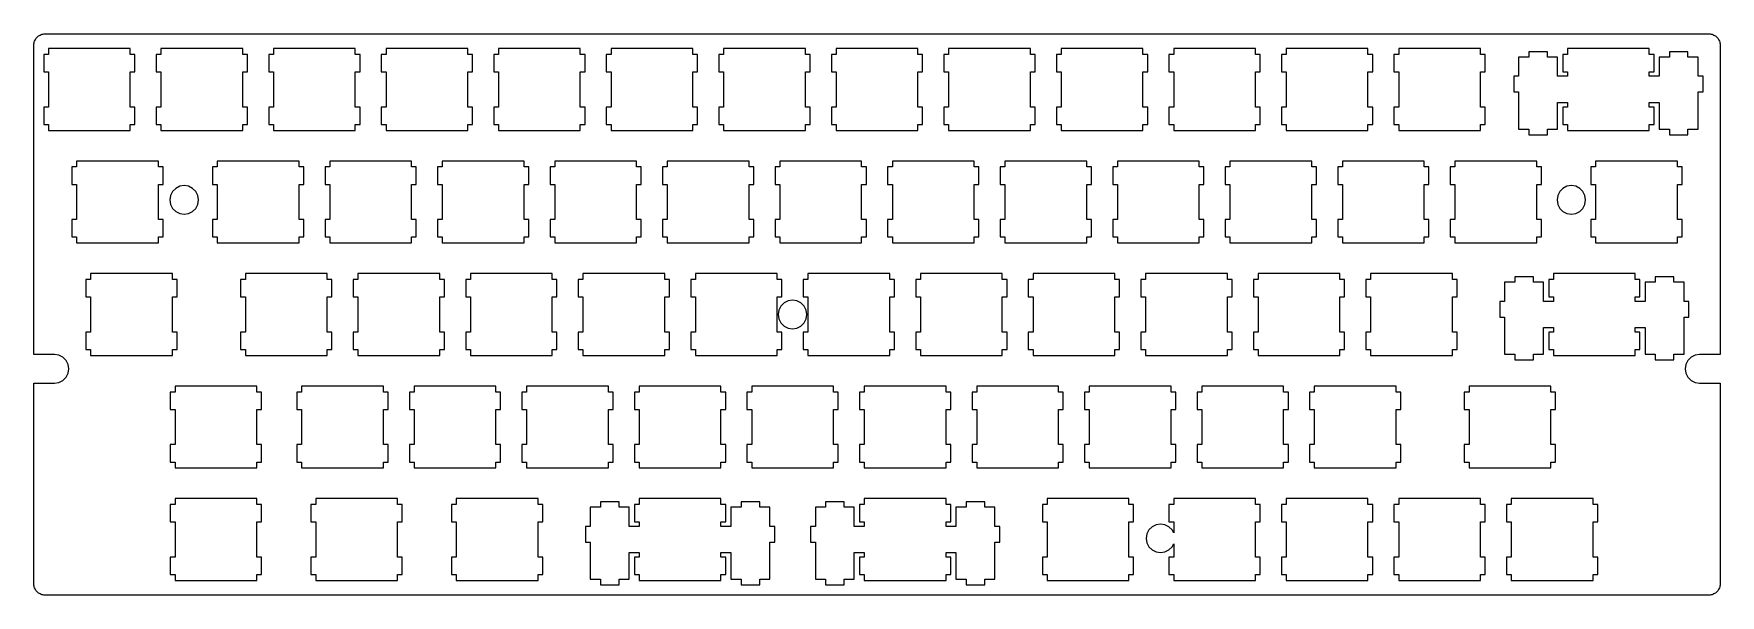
# Model space of a CAD drawing. Extents: x 0 to 286, y 0 to 95.
import ezdxf

# ---------------------------------------------------------------- set-up
doc = ezdxf.new("R2010")
doc.units = 0
doc.layers.get('0').update_dxf_attribs({"linetype": 'CONTINUOUS'})

msp = doc.modelspace()

# ---------------------------------------------------------------- linework, layer by layer
at = {"color": 0}
for p, q in [((0.37621, 94.2068), (0.4644, 94.3377)), ((0.4644, 94.3377), (0.56224, 94.4605)), ((0.56224, 94.4605), (0.66835, 94.5776)), ((0.66835, 94.5776), (0.78411, 94.6838)), ((0.78411, 94.6838), (0.90675, 94.7801)), ((0.90675, 94.7801), (1.03766, 94.8683)), ((1.03766, 94.8683), (1.17409, 94.9456)), ((1.17409, 94.9456), (1.31741, 95.0101)), ((1.31741, 95.0101), (1.46348, 95.0641)), ((1.46348, 95.0641), (1.61644, 95.1068)), ((1.61644, 95.1068), (1.7694, 95.1385)), ((1.7694, 95.1385), (1.92512, 95.1548)), ((1.92512, 95.1548), (2.08221, 95.1632)), ((2.08221, 95.1632), (283.607, 95.1618)), ((283.607, 95.1618), (283.764, 95.1548)), ((283.764, 95.1548), (283.921, 95.1385)), ((283.921, 95.1385), (284.074, 95.1068)), ((284.074, 95.1068), (284.226, 95.0641)), ((284.226, 95.0641), (284.373, 95.0101)), ((284.373, 95.0101), (284.515, 94.9456)), ((284.515, 94.9456), (284.652, 94.8683)), ((284.652, 94.8683), (284.784, 94.7801)), ((284.784, 94.7801), (284.907, 94.6838)), ((284.907, 94.6838), (285.023, 94.5776)), ((285.023, 94.5776), (285.127, 94.4605)), ((285.127, 94.4605), (285.226, 94.3377)), ((285.226, 94.3377), (285.313, 94.2068)), ((0.0813, 40.8506), (0.08268, 93.1623)), ((0.08268, 93.1623), (0.08819, 93.3193)), ((0.08819, 93.3193), (0.10611, 93.4738)), ((0.10611, 93.4738), (0.1378, 93.6279)), ((0.1378, 93.6279), (0.17914, 93.7796)), ((0.17914, 93.7796), (0.23427, 93.9285)), ((0.23427, 93.9285), (0.30041, 94.0703)), ((0.30041, 94.0703), (0.37621, 94.2068)), ((2.57004, 91.6492), (1.7694, 91.6492)), ((1.7694, 91.6492), (1.7694, 88.7003)), ((2.57004, 92.6497), (2.57004, 91.6492)), ((16.4193, 92.6497), (2.57004, 92.6497)), ((16.4193, 91.6492), (16.4193, 92.6497)), ((17.22, 91.6492), (16.4193, 91.6492)), ((17.22, 88.7003), (17.22, 91.6492)), ((21.6201, 91.6492), (20.8194, 91.6492)), ((20.8194, 91.6492), (20.8194, 88.7003)), ((21.6201, 92.6497), (21.6201, 91.6492)), ((35.4693, 92.6497), (21.6201, 92.6497)), ((35.4693, 91.6492), (35.4693, 92.6497)), ((36.2687, 91.6492), (35.4693, 91.6492)), ((36.2687, 88.7003), (36.2687, 91.6492)), ((40.67, 91.6492), (39.8695, 91.6492)), ((39.8695, 91.6492), (39.8695, 88.7003)), ((40.67, 92.6497), (40.67, 91.6492)), ((54.5193, 92.6497), (40.67, 92.6497)), ((54.5193, 91.6492), (54.5193, 92.6497)), ((55.3201, 91.6492), (54.5193, 91.6492)), ((55.3201, 88.7003), (55.3201, 91.6492)), ((59.72, 91.6492), (58.9195, 91.6492)), ((58.9195, 91.6492), (58.9195, 88.7003)), ((59.72, 92.6497), (59.72, 91.6492)), ((73.5693, 92.6497), (59.72, 92.6497)), ((73.5693, 91.6492), (73.5693, 92.6497)), ((74.3701, 91.6492), (73.5693, 91.6492)), ((74.3701, 88.7003), (74.3701, 91.6492)), ((78.7686, 91.6492), (77.9695, 91.6492)), ((77.9695, 91.6492), (77.9695, 88.7003)), ((78.7686, 92.6497), (78.7686, 91.6492)), ((92.6193, 92.6497), (78.7686, 92.6497)), ((92.6193, 91.6492), (92.6193, 92.6497)), ((93.4201, 91.6492), (92.6193, 91.6492)), ((93.4201, 88.7003), (93.4201, 91.6492)), ((97.8186, 91.6492), (97.0195, 91.6492)), ((97.0195, 91.6492), (97.0195, 88.7003)), ((97.8186, 92.6497), (97.8186, 91.6492)), ((111.669, 92.6497), (97.8186, 92.6497)), ((111.669, 91.6492), (111.669, 92.6497)), ((112.47, 91.6492), (111.669, 91.6492)), ((112.47, 88.7003), (112.47, 91.6492)), ((116.87, 91.6492), (116.07, 91.6492)), ((116.07, 91.6492), (116.07, 88.7003)), ((116.87, 92.6497), (116.87, 91.6492)), ((130.719, 92.6497), (116.87, 92.6497)), ((130.719, 91.6492), (130.719, 92.6497)), ((131.519, 91.6492), (130.719, 91.6492)), ((131.519, 88.7003), (131.519, 91.6492)), ((135.919, 91.6492), (135.12, 91.6492)), ((135.12, 91.6492), (135.12, 88.7003)), ((135.919, 92.6497), (135.919, 91.6492)), ((149.769, 92.6497), (135.919, 92.6497)), ((149.769, 91.6492), (149.769, 92.6497)), ((150.57, 91.6492), (149.769, 91.6492)), ((150.57, 88.7003), (150.57, 91.6492)), ((154.969, 91.6492), (154.17, 91.6492)), ((154.17, 91.6492), (154.17, 88.7003)), ((154.969, 92.6497), (154.969, 91.6492)), ((168.819, 92.6497), (154.969, 92.6497)), ((168.819, 91.6492), (168.819, 92.6497)), ((169.62, 91.6492), (168.819, 91.6492)), ((169.62, 88.7003), (169.62, 91.6492)), ((174.019, 91.6492), (173.22, 91.6492)), ((173.22, 91.6492), (173.22, 88.7003)), ((174.019, 92.6497), (174.019, 91.6492)), ((187.869, 92.6497), (174.019, 92.6497)), ((187.869, 91.6492), (187.869, 92.6497)), ((188.669, 91.6492), (187.869, 91.6492)), ((188.669, 88.7003), (188.669, 91.6492)), ((193.07, 91.6492), (192.27, 91.6492)), ((192.27, 91.6492), (192.27, 88.7003)), ((193.07, 92.6497), (193.07, 91.6492)), ((206.919, 92.6497), (193.07, 92.6497)), ((206.919, 91.6492), (206.919, 92.6497)), ((207.719, 91.6492), (206.919, 91.6492)), ((207.719, 88.7003), (207.719, 91.6492)), ((212.12, 91.6492), (211.32, 91.6492)), ((211.32, 91.6492), (211.32, 88.7003)), ((212.12, 92.6497), (212.12, 91.6492)), ((225.969, 92.6497), (212.12, 92.6497)), ((225.969, 91.6492), (225.969, 92.6497)), ((226.769, 91.6492), (225.969, 91.6492)), ((226.769, 88.7003), (226.769, 91.6492)), ((231.169, 91.6492), (230.37, 91.6492)), ((230.37, 91.6492), (230.37, 88.7003)), ((231.169, 92.6497), (231.169, 91.6492)), ((245.019, 92.6497), (231.169, 92.6497)), ((245.019, 91.6492), (245.019, 92.6497)), ((245.82, 91.6492), (245.019, 91.6492)), ((245.82, 88.7003), (245.82, 91.6492)), ((256.344, 92.1011), (253.195, 92.1011)), ((253.195, 92.1011), (253.195, 91.1807)), ((256.344, 91.1807), (256.344, 92.1011)), ((259.744, 91.6492), (258.945, 91.6492)), ((258.945, 91.6492), (258.945, 88.7003)), ((259.744, 92.6497), (259.744, 91.6492)), ((273.594, 92.6497), (259.744, 92.6497)), ((273.594, 91.6492), (273.594, 92.6497)), ((274.394, 91.6492), (273.594, 91.6492)), ((274.394, 88.7003), (274.394, 91.6492)), ((280.144, 92.1011), (276.994, 92.1011)), ((276.994, 92.1011), (276.994, 91.1807)), ((280.144, 91.1807), (280.144, 92.1011)), ((285.313, 94.2068), (285.39, 94.0703)), ((285.39, 94.0703), (285.455, 93.9285)), ((285.455, 93.9285), (285.51, 93.7796)), ((285.51, 93.7796), (285.553, 93.6279)), ((285.553, 93.6279), (285.583, 93.4738)), ((285.583, 93.4738), (285.601, 93.3193)), ((285.601, 93.3193), (285.608, 93.1623)), ((285.608, 93.1623), (285.608, 40.8492)), ((1.7694, 88.7003), (2.57004, 88.7003)), ((2.57004, 88.7003), (2.57004, 82.7497)), ((16.4193, 82.7497), (16.4193, 88.7003)), ((16.4193, 88.7003), (17.22, 88.7003)), ((20.8194, 88.7003), (21.6201, 88.7003)), ((21.6201, 88.7003), (21.6201, 82.7497)), ((35.4693, 82.7497), (35.4693, 88.7003)), ((35.4693, 88.7003), (36.2687, 88.7003)), ((39.8695, 88.7003), (40.67, 88.7003)), ((40.67, 88.7003), (40.67, 82.7497)), ((54.5193, 82.7497), (54.5193, 88.7003)), ((54.5193, 88.7003), (55.3201, 88.7003)), ((58.9195, 88.7003), (59.72, 88.7003)), ((59.72, 88.7003), (59.72, 82.7497)), ((73.5693, 82.7497), (73.5693, 88.7003)), ((73.5693, 88.7003), (74.3701, 88.7003)), ((77.9695, 88.7003), (78.7686, 88.7003)), ((78.7686, 88.7003), (78.7686, 82.7497)), ((92.6193, 82.7497), (92.6193, 88.7003)), ((92.6193, 88.7003), (93.4201, 88.7003)), ((97.0195, 88.7003), (97.8186, 88.7003)), ((97.8186, 88.7003), (97.8186, 82.7497)), ((111.669, 82.7497), (111.669, 88.7003)), ((111.669, 88.7003), (112.47, 88.7003)), ((116.07, 88.7003), (116.87, 88.7003)), ((116.87, 88.7003), (116.87, 82.7497)), ((130.719, 82.7497), (130.719, 88.7003)), ((130.719, 88.7003), (131.519, 88.7003)), ((135.12, 88.7003), (135.919, 88.7003)), ((135.919, 88.7003), (135.919, 82.7497)), ((149.769, 82.7497), (149.769, 88.7003)), ((149.769, 88.7003), (150.57, 88.7003)), ((154.17, 88.7003), (154.969, 88.7003)), ((154.969, 88.7003), (154.969, 82.7497)), ((168.819, 82.7497), (168.819, 88.7003)), ((168.819, 88.7003), (169.62, 88.7003)), ((173.22, 88.7003), (174.019, 88.7003)), ((174.019, 88.7003), (174.019, 82.7497)), ((187.869, 82.7497), (187.869, 88.7003)), ((187.869, 88.7003), (188.669, 88.7003)), ((192.27, 88.7003), (193.07, 88.7003)), ((193.07, 88.7003), (193.07, 82.7497)), ((206.919, 82.7497), (206.919, 88.7003)), ((206.919, 88.7003), (207.719, 88.7003)), ((211.32, 88.7003), (212.12, 88.7003)), ((212.12, 88.7003), (212.12, 82.7497)), ((225.969, 82.7497), (225.969, 88.7003)), ((225.969, 88.7003), (226.769, 88.7003)), ((230.37, 88.7003), (231.169, 88.7003)), ((231.169, 88.7003), (231.169, 82.7497)), ((245.019, 82.7497), (245.019, 88.7003)), ((245.019, 88.7003), (245.82, 88.7003)), ((253.195, 91.1807), (251.468, 91.1807)), ((251.468, 91.1807), (251.468, 87.9507)), ((258.069, 91.1807), (256.344, 91.1807)), ((258.069, 87.9507), (258.069, 91.1807)), ((258.945, 88.7003), (259.744, 88.7003)), ((259.744, 88.7003), (259.744, 87.9507)), ((273.594, 87.9507), (273.594, 88.7003)), ((273.594, 88.7003), (274.394, 88.7003)), ((276.994, 91.1807), (275.269, 91.1807)), ((275.269, 91.1807), (275.269, 87.9507)), ((281.868, 91.1807), (280.144, 91.1807)), ((281.868, 87.9507), (281.868, 91.1807)), ((251.468, 87.9507), (250.643, 87.9507)), ((250.643, 87.9507), (250.643, 85.3006)), ((259.744, 87.9507), (258.069, 87.9507)), ((275.269, 87.9507), (273.594, 87.9507)), ((282.695, 87.9507), (281.868, 87.9507)), ((282.695, 85.3006), (282.695, 87.9507)), ((250.643, 85.3006), (251.468, 85.3006)), ((251.468, 85.3006), (251.468, 79.0293)), ((258.069, 79.0293), (258.069, 83.4993)), ((258.069, 83.4993), (259.744, 83.4993)), ((259.744, 83.4993), (259.744, 82.7497)), ((273.594, 82.7497), (273.594, 83.4993)), ((273.594, 83.4993), (275.269, 83.4993)), ((275.269, 83.4993), (275.269, 79.0293)), ((281.868, 79.0293), (281.868, 85.3006)), ((281.868, 85.3006), (282.695, 85.3006)), ((2.57004, 82.7497), (1.7694, 82.7497)), ((1.7694, 82.7497), (1.7694, 79.7994)), ((17.22, 82.7497), (16.4193, 82.7497)), ((17.22, 79.7994), (17.22, 82.7497)), ((21.6201, 82.7497), (20.8194, 82.7497)), ((20.8194, 82.7497), (20.8194, 79.7994)), ((36.2687, 82.7497), (35.4693, 82.7497)), ((36.2687, 79.7994), (36.2687, 82.7497)), ((40.67, 82.7497), (39.8695, 82.7497)), ((39.8695, 82.7497), (39.8695, 79.7994)), ((55.3201, 82.7497), (54.5193, 82.7497)), ((55.3201, 79.7994), (55.3201, 82.7497)), ((59.72, 82.7497), (58.9195, 82.7497)), ((58.9195, 82.7497), (58.9195, 79.7994)), ((74.3701, 82.7497), (73.5693, 82.7497)), ((74.3701, 79.7994), (74.3701, 82.7497)), ((78.7686, 82.7497), (77.9695, 82.7497)), ((77.9695, 82.7497), (77.9695, 79.7994)), ((93.4201, 82.7497), (92.6193, 82.7497)), ((93.4201, 79.7994), (93.4201, 82.7497)), ((97.8186, 82.7497), (97.0195, 82.7497)), ((97.0195, 82.7497), (97.0195, 79.7994)), ((112.47, 82.7497), (111.669, 82.7497)), ((112.47, 79.7994), (112.47, 82.7497)), ((116.87, 82.7497), (116.07, 82.7497)), ((116.07, 82.7497), (116.07, 79.7994)), ((131.519, 82.7497), (130.719, 82.7497)), ((131.519, 79.7994), (131.519, 82.7497)), ((135.919, 82.7497), (135.12, 82.7497)), ((135.12, 82.7497), (135.12, 79.7994)), ((150.57, 82.7497), (149.769, 82.7497)), ((150.57, 79.7994), (150.57, 82.7497)), ((154.969, 82.7497), (154.17, 82.7497)), ((154.17, 82.7497), (154.17, 79.7994)), ((169.62, 82.7497), (168.819, 82.7497)), ((169.62, 79.7994), (169.62, 82.7497)), ((174.019, 82.7497), (173.22, 82.7497)), ((173.22, 82.7497), (173.22, 79.7994)), ((188.669, 82.7497), (187.869, 82.7497)), ((188.669, 79.7994), (188.669, 82.7497)), ((193.07, 82.7497), (192.27, 82.7497)), ((192.27, 82.7497), (192.27, 79.7994)), ((207.719, 82.7497), (206.919, 82.7497)), ((207.719, 79.7994), (207.719, 82.7497)), ((212.12, 82.7497), (211.32, 82.7497)), ((211.32, 82.7497), (211.32, 79.7994)), ((226.769, 82.7497), (225.969, 82.7497)), ((226.769, 79.7994), (226.769, 82.7497)), ((231.169, 82.7497), (230.37, 82.7497)), ((230.37, 82.7497), (230.37, 79.7994)), ((245.82, 82.7497), (245.019, 82.7497)), ((245.82, 79.7994), (245.82, 82.7497)), ((259.744, 82.7497), (258.945, 82.7497)), ((258.945, 82.7497), (258.945, 79.7994)), ((274.394, 82.7497), (273.594, 82.7497)), ((274.394, 79.7994), (274.394, 82.7497)), ((1.7694, 79.7994), (2.57004, 79.7994)), ((2.57004, 79.7994), (2.57004, 78.8003)), ((2.57004, 78.8003), (16.4193, 78.8003)), ((16.4193, 78.8003), (16.4193, 79.7994)), ((16.4193, 79.7994), (17.22, 79.7994)), ((20.8194, 79.7994), (21.6201, 79.7994)), ((21.6201, 79.7994), (21.6201, 78.8003)), ((21.6201, 78.8003), (35.4693, 78.8003)), ((35.4693, 78.8003), (35.4693, 79.7994)), ((35.4693, 79.7994), (36.2687, 79.7994)), ((39.8695, 79.7994), (40.67, 79.7994)), ((40.67, 79.7994), (40.67, 78.8003)), ((40.67, 78.8003), (54.5193, 78.8003)), ((54.5193, 78.8003), (54.5193, 79.7994)), ((54.5193, 79.7994), (55.3201, 79.7994)), ((58.9195, 79.7994), (59.72, 79.7994)), ((59.72, 79.7994), (59.72, 78.8003)), ((59.72, 78.8003), (73.5693, 78.8003)), ((73.5693, 78.8003), (73.5693, 79.7994)), ((73.5693, 79.7994), (74.3701, 79.7994)), ((77.9695, 79.7994), (78.7686, 79.7994)), ((78.7686, 79.7994), (78.7686, 78.8003)), ((78.7686, 78.8003), (92.6193, 78.8003)), ((92.6193, 78.8003), (92.6193, 79.7994)), ((92.6193, 79.7994), (93.4201, 79.7994)), ((97.0195, 79.7994), (97.8186, 79.7994)), ((97.8186, 79.7994), (97.8186, 78.8003)), ((97.8186, 78.8003), (111.669, 78.8003)), ((111.669, 78.8003), (111.669, 79.7994)), ((111.669, 79.7994), (112.47, 79.7994)), ((116.07, 79.7994), (116.87, 79.7994)), ((116.87, 79.7994), (116.87, 78.8003)), ((116.87, 78.8003), (130.719, 78.8003)), ((130.719, 78.8003), (130.719, 79.7994)), ((130.719, 79.7994), (131.519, 79.7994)), ((135.12, 79.7994), (135.919, 79.7994)), ((135.919, 79.7994), (135.919, 78.8003)), ((135.919, 78.8003), (149.769, 78.8003)), ((149.769, 78.8003), (149.769, 79.7994)), ((149.769, 79.7994), (150.57, 79.7994)), ((154.17, 79.7994), (154.969, 79.7994)), ((154.969, 79.7994), (154.969, 78.8003)), ((154.969, 78.8003), (168.819, 78.8003)), ((168.819, 78.8003), (168.819, 79.7994)), ((168.819, 79.7994), (169.62, 79.7994)), ((173.22, 79.7994), (174.019, 79.7994)), ((174.019, 79.7994), (174.019, 78.8003)), ((174.019, 78.8003), (187.869, 78.8003)), ((187.869, 78.8003), (187.869, 79.7994)), ((187.869, 79.7994), (188.669, 79.7994)), ((192.27, 79.7994), (193.07, 79.7994)), ((193.07, 79.7994), (193.07, 78.8003)), ((193.07, 78.8003), (206.919, 78.8003)), ((206.919, 78.8003), (206.919, 79.7994)), ((206.919, 79.7994), (207.719, 79.7994)), ((211.32, 79.7994), (212.12, 79.7994)), ((212.12, 79.7994), (212.12, 78.8003)), ((212.12, 78.8003), (225.969, 78.8003)), ((225.969, 78.8003), (225.969, 79.7994)), ((225.969, 79.7994), (226.769, 79.7994)), ((230.37, 79.7994), (231.169, 79.7994)), ((231.169, 79.7994), (231.169, 78.8003)), ((231.169, 78.8003), (245.019, 78.8003)), ((245.019, 78.8003), (245.019, 79.7994)), ((245.019, 79.7994), (245.82, 79.7994)), ((251.468, 79.0293), (253.195, 79.0293)), ((253.195, 79.0293), (253.195, 78.0493)), ((253.195, 78.0493), (256.344, 78.0493)), ((256.344, 78.0493), (256.344, 79.0293)), ((256.344, 79.0293), (258.069, 79.0293)), ((258.945, 79.7994), (259.744, 79.7994)), ((259.744, 79.7994), (259.744, 78.8003)), ((259.744, 78.8003), (273.594, 78.8003)), ((273.594, 78.8003), (273.594, 79.7994)), ((273.594, 79.7994), (274.394, 79.7994)), ((275.269, 79.0293), (276.994, 79.0293)), ((276.994, 79.0293), (276.994, 78.0493)), ((276.994, 78.0493), (280.144, 78.0493)), ((280.144, 78.0493), (280.144, 79.0293)), ((280.144, 79.0293), (281.868, 79.0293)), ((7.33256, 72.5992), (6.53327, 72.5992)), ((6.53327, 72.5992), (6.53327, 69.6489)), ((7.33256, 73.5997), (7.33256, 72.5992)), ((21.1832, 73.5997), (7.33256, 73.5997)), ((21.1832, 72.5992), (21.1832, 73.5997)), ((21.9825, 72.5992), (21.1832, 72.5992)), ((21.9825, 69.6489), (21.9825, 72.5992)), ((31.1437, 72.5992), (30.3444, 72.5992)), ((30.3444, 72.5992), (30.3444, 69.6489)), ((31.1437, 73.5997), (31.1437, 72.5992)), ((44.9943, 73.5997), (31.1437, 73.5997)), ((44.9943, 72.5992), (44.9943, 73.5997)), ((45.7951, 72.5992), (44.9943, 72.5992)), ((45.7951, 69.6489), (45.7951, 72.5992)), ((50.195, 72.5992), (49.3945, 72.5992)), ((49.3945, 72.5992), (49.3945, 69.6489)), ((50.195, 73.5997), (50.195, 72.5992)), ((64.0443, 73.5997), (50.195, 73.5997)), ((64.0443, 72.5992), (64.0443, 73.5997)), ((64.8451, 72.5992), (64.0443, 72.5992)), ((64.8451, 69.6489), (64.8451, 72.5992)), ((69.245, 72.5992), (68.4445, 72.5992)), ((68.4445, 72.5992), (68.4445, 69.6489)), ((69.245, 73.5997), (69.245, 72.5992)), ((83.0943, 73.5997), (69.245, 73.5997)), ((83.0943, 72.5992), (83.0943, 73.5997)), ((83.8937, 72.5992), (83.0943, 72.5992)), ((83.8937, 69.6489), (83.8937, 72.5992)), ((88.295, 72.5992), (87.4945, 72.5992)), ((87.4945, 72.5992), (87.4945, 69.6489)), ((88.295, 73.5997), (88.295, 72.5992)), ((102.144, 73.5997), (88.295, 73.5997)), ((102.144, 72.5992), (102.144, 73.5997)), ((102.944, 72.5992), (102.144, 72.5992)), ((102.944, 69.6489), (102.944, 72.5992)), ((107.345, 72.5992), (106.545, 72.5992)), ((106.545, 72.5992), (106.545, 69.6489)), ((107.345, 73.5997), (107.345, 72.5992)), ((121.194, 73.5997), (107.345, 73.5997)), ((121.194, 72.5992), (121.194, 73.5997)), ((121.995, 72.5992), (121.194, 72.5992)), ((121.995, 69.6489), (121.995, 72.5992)), ((126.394, 72.5992), (125.595, 72.5992)), ((125.595, 72.5992), (125.595, 69.6489)), ((126.394, 73.5997), (126.394, 72.5992)), ((140.244, 73.5997), (126.394, 73.5997)), ((140.244, 72.5992), (140.244, 73.5997)), ((141.044, 72.5992), (140.244, 72.5992)), ((141.044, 69.6489), (141.044, 72.5992)), ((145.445, 72.5992), (144.645, 72.5992)), ((144.645, 72.5992), (144.645, 69.6489)), ((145.445, 73.5997), (145.445, 72.5992)), ((159.294, 73.5997), (145.445, 73.5997)), ((159.294, 72.5992), (159.294, 73.5997)), ((160.094, 72.5992), (159.294, 72.5992)), ((160.094, 69.6489), (160.094, 72.5992)), ((164.495, 72.5992), (163.695, 72.5992)), ((163.695, 72.5992), (163.695, 69.6489)), ((164.495, 73.5997), (164.495, 72.5992)), ((178.344, 73.5997), (164.495, 73.5997)), ((178.344, 72.5992), (178.344, 73.5997)), ((179.144, 72.5992), (178.344, 72.5992)), ((179.144, 69.6489), (179.144, 72.5992)), ((183.544, 72.5992), (182.745, 72.5992)), ((182.745, 72.5992), (182.745, 69.6489)), ((183.544, 73.5997), (183.544, 72.5992)), ((197.394, 73.5997), (183.544, 73.5997)), ((197.394, 72.5992), (197.394, 73.5997)), ((198.195, 72.5992), (197.394, 72.5992)), ((198.195, 69.6489), (198.195, 72.5992)), ((202.594, 72.5992), (201.795, 72.5992)), ((201.795, 72.5992), (201.795, 69.6489)), ((202.594, 73.5997), (202.594, 72.5992)), ((216.444, 73.5997), (202.594, 73.5997)), ((216.444, 72.5992), (216.444, 73.5997)), ((217.245, 72.5992), (216.444, 72.5992)), ((217.245, 69.6489), (217.245, 72.5992)), ((221.644, 72.5992), (220.845, 72.5992)), ((220.845, 72.5992), (220.845, 69.6489)), ((221.644, 73.5997), (221.644, 72.5992)), ((235.494, 73.5997), (221.644, 73.5997)), ((235.494, 72.5992), (235.494, 73.5997)), ((236.294, 72.5992), (235.494, 72.5992)), ((236.294, 69.6489), (236.294, 72.5992)), ((240.695, 72.5992), (239.895, 72.5992)), ((239.895, 72.5992), (239.895, 69.6489)), ((240.695, 73.5997), (240.695, 72.5992)), ((254.544, 73.5997), (240.695, 73.5997)), ((254.544, 72.5992), (254.544, 73.5997)), ((255.344, 72.5992), (254.544, 72.5992)), ((255.344, 69.6489), (255.344, 72.5992)), ((264.506, 72.5992), (263.707, 72.5992)), ((263.707, 72.5992), (263.707, 69.6489)), ((264.506, 73.5997), (264.506, 72.5992)), ((278.357, 73.5997), (264.506, 73.5997)), ((278.357, 72.5992), (278.357, 73.5997)), ((279.156, 72.5992), (278.357, 72.5992)), ((279.156, 69.6489), (279.156, 72.5992)), ((6.53327, 69.6489), (7.33256, 69.6489)), ((7.33256, 69.6489), (7.33256, 63.6997)), ((21.1832, 63.6997), (21.1832, 69.6489)), ((21.1832, 69.6489), (21.9825, 69.6489)), ((24.1198, 68.986), (23.5838, 68.4498)), ((24.7964, 69.3304), (24.1198, 68.986)), ((25.5461, 69.4503), (24.7964, 69.3304)), ((26.2944, 69.3304), (25.5461, 69.4503)), ((26.971, 68.986), (26.2944, 69.3304)), ((27.507, 68.4498), (26.971, 68.986)), ((30.3444, 69.6489), (31.1437, 69.6489)), ((31.1437, 69.6489), (31.1437, 63.6997)), ((44.9943, 63.6997), (44.9943, 69.6489)), ((44.9943, 69.6489), (45.7951, 69.6489)), ((49.3945, 69.6489), (50.195, 69.6489)), ((50.195, 69.6489), (50.195, 63.6997)), ((64.0443, 63.6997), (64.0443, 69.6489)), ((64.0443, 69.6489), (64.8451, 69.6489)), ((68.4445, 69.6489), (69.245, 69.6489)), ((69.245, 69.6489), (69.245, 63.6997)), ((83.0943, 63.6997), (83.0943, 69.6489)), ((83.0943, 69.6489), (83.8937, 69.6489)), ((87.4945, 69.6489), (88.295, 69.6489)), ((88.295, 69.6489), (88.295, 63.6997)), ((102.144, 63.6997), (102.144, 69.6489)), ((102.144, 69.6489), (102.944, 69.6489)), ((106.545, 69.6489), (107.345, 69.6489)), ((107.345, 69.6489), (107.345, 63.6997)), ((121.194, 63.6997), (121.194, 69.6489)), ((121.194, 69.6489), (121.995, 69.6489)), ((125.595, 69.6489), (126.394, 69.6489)), ((126.394, 69.6489), (126.394, 63.6997)), ((140.244, 63.6997), (140.244, 69.6489)), ((140.244, 69.6489), (141.044, 69.6489)), ((144.645, 69.6489), (145.445, 69.6489)), ((145.445, 69.6489), (145.445, 63.6997)), ((159.294, 63.6997), (159.294, 69.6489)), ((159.294, 69.6489), (160.094, 69.6489)), ((163.695, 69.6489), (164.495, 69.6489)), ((164.495, 69.6489), (164.495, 63.6997)), ((178.344, 63.6997), (178.344, 69.6489)), ((178.344, 69.6489), (179.144, 69.6489)), ((182.745, 69.6489), (183.544, 69.6489)), ((183.544, 69.6489), (183.544, 63.6997)), ((197.394, 63.6997), (197.394, 69.6489)), ((197.394, 69.6489), (198.195, 69.6489)), ((201.795, 69.6489), (202.594, 69.6489)), ((202.594, 69.6489), (202.594, 63.6997)), ((216.444, 63.6997), (216.444, 69.6489)), ((216.444, 69.6489), (217.245, 69.6489)), ((220.845, 69.6489), (221.644, 69.6489)), ((221.644, 69.6489), (221.644, 63.6997)), ((235.494, 63.6997), (235.494, 69.6489)), ((235.494, 69.6489), (236.294, 69.6489)), ((239.895, 69.6489), (240.695, 69.6489)), ((240.695, 69.6489), (240.695, 63.6997)), ((254.544, 63.6997), (254.544, 69.6489)), ((254.544, 69.6489), (255.344, 69.6489)), ((258.969, 68.986), (258.433, 68.4498)), ((259.644, 69.3304), (258.969, 68.986)), ((260.394, 69.4503), (259.644, 69.3304)), ((261.144, 69.3304), (260.394, 69.4503)), ((261.82, 68.986), (261.144, 69.3304)), ((262.357, 68.4498), (261.82, 68.986)), ((263.707, 69.6489), (264.506, 69.6489)), ((264.506, 69.6489), (264.506, 63.6997)), ((278.357, 63.6997), (278.357, 69.6489)), ((278.357, 69.6489), (279.156, 69.6489)), ((23.2392, 67.7746), (23.1207, 67.0235)), ((23.1207, 67.0235), (23.2392, 66.2753)), ((23.5838, 68.4498), (23.2392, 67.7746)), ((23.2392, 66.2753), (23.5838, 65.5987)), ((27.8515, 67.7746), (27.507, 68.4498)), ((27.507, 65.5987), (27.8515, 66.2753)), ((27.9714, 67.0235), (27.8515, 67.7746)), ((27.8515, 66.2753), (27.9714, 67.0235)), ((258.087, 67.7746), (257.97, 67.0235)), ((257.97, 67.0235), (258.087, 66.2753)), ((258.433, 68.4498), (258.087, 67.7746)), ((258.087, 66.2753), (258.433, 65.5987)), ((262.702, 67.7746), (262.357, 68.4498)), ((262.357, 65.5987), (262.702, 66.2753)), ((262.819, 67.0235), (262.702, 67.7746)), ((262.702, 66.2753), (262.819, 67.0235)), ((7.33256, 63.6997), (6.53327, 63.6997)), ((6.53327, 63.6997), (6.53327, 60.7494)), ((21.9825, 63.6997), (21.1832, 63.6997)), ((21.9825, 60.7494), (21.9825, 63.6997)), ((23.5838, 65.5987), (24.1198, 65.0614)), ((24.1198, 65.0614), (24.7964, 64.7181)), ((24.7964, 64.7181), (25.5461, 64.5996)), ((25.5461, 64.5996), (26.2944, 64.7181)), ((26.2944, 64.7181), (26.971, 65.0614)), ((26.971, 65.0614), (27.507, 65.5987)), ((31.1437, 63.6997), (30.3444, 63.6997)), ((30.3444, 63.6997), (30.3444, 60.7494)), ((45.7951, 63.6997), (44.9943, 63.6997)), ((45.7951, 60.7494), (45.7951, 63.6997)), ((50.195, 63.6997), (49.3945, 63.6997)), ((49.3945, 63.6997), (49.3945, 60.7494)), ((64.8451, 63.6997), (64.0443, 63.6997)), ((64.8451, 60.7494), (64.8451, 63.6997)), ((69.245, 63.6997), (68.4445, 63.6997)), ((68.4445, 63.6997), (68.4445, 60.7494)), ((83.8937, 63.6997), (83.0943, 63.6997)), ((83.8937, 60.7494), (83.8937, 63.6997)), ((88.295, 63.6997), (87.4945, 63.6997)), ((87.4945, 63.6997), (87.4945, 60.7494)), ((102.944, 63.6997), (102.144, 63.6997)), ((102.944, 60.7494), (102.944, 63.6997)), ((107.345, 63.6997), (106.545, 63.6997)), ((106.545, 63.6997), (106.545, 60.7494)), ((121.995, 63.6997), (121.194, 63.6997)), ((121.995, 60.7494), (121.995, 63.6997)), ((126.394, 63.6997), (125.595, 63.6997)), ((125.595, 63.6997), (125.595, 60.7494)), ((141.044, 63.6997), (140.244, 63.6997)), ((141.044, 60.7494), (141.044, 63.6997)), ((145.445, 63.6997), (144.645, 63.6997)), ((144.645, 63.6997), (144.645, 60.7494)), ((160.094, 63.6997), (159.294, 63.6997)), ((160.094, 60.7494), (160.094, 63.6997)), ((164.495, 63.6997), (163.695, 63.6997)), ((163.695, 63.6997), (163.695, 60.7494)), ((179.144, 63.6997), (178.344, 63.6997)), ((179.144, 60.7494), (179.144, 63.6997)), ((183.544, 63.6997), (182.745, 63.6997)), ((182.745, 63.6997), (182.745, 60.7494)), ((198.195, 63.6997), (197.394, 63.6997)), ((198.195, 60.7494), (198.195, 63.6997)), ((202.594, 63.6997), (201.795, 63.6997)), ((201.795, 63.6997), (201.795, 60.7494)), ((217.245, 63.6997), (216.444, 63.6997)), ((217.245, 60.7494), (217.245, 63.6997)), ((221.644, 63.6997), (220.845, 63.6997)), ((220.845, 63.6997), (220.845, 60.7494)), ((236.294, 63.6997), (235.494, 63.6997)), ((236.294, 60.7494), (236.294, 63.6997)), ((240.695, 63.6997), (239.895, 63.6997)), ((239.895, 63.6997), (239.895, 60.7494)), ((255.344, 63.6997), (254.544, 63.6997)), ((255.344, 60.7494), (255.344, 63.6997)), ((258.433, 65.5987), (258.969, 65.0614)), ((258.969, 65.0614), (259.644, 64.7181)), ((259.644, 64.7181), (260.394, 64.5996)), ((260.394, 64.5996), (261.144, 64.7181)), ((261.144, 64.7181), (261.82, 65.0614)), ((261.82, 65.0614), (262.357, 65.5987)), ((264.506, 63.6997), (263.707, 63.6997)), ((263.707, 63.6997), (263.707, 60.7494)), ((279.156, 63.6997), (278.357, 63.6997)), ((279.156, 60.7494), (279.156, 63.6997)), ((6.53327, 60.7494), (7.33256, 60.7494)), ((7.33256, 60.7494), (7.33256, 59.7489)), ((21.1832, 59.7489), (21.1832, 60.7494)), ((21.1832, 60.7494), (21.9825, 60.7494)), ((30.3444, 60.7494), (31.1437, 60.7494)), ((31.1437, 60.7494), (31.1437, 59.7489)), ((44.9943, 59.7489), (44.9943, 60.7494)), ((44.9943, 60.7494), (45.7951, 60.7494)), ((49.3945, 60.7494), (50.195, 60.7494)), ((50.195, 60.7494), (50.195, 59.7489)), ((64.0443, 59.7489), (64.0443, 60.7494)), ((64.0443, 60.7494), (64.8451, 60.7494)), ((68.4445, 60.7494), (69.245, 60.7494)), ((69.245, 60.7494), (69.245, 59.7489)), ((83.0943, 59.7489), (83.0943, 60.7494)), ((83.0943, 60.7494), (83.8937, 60.7494)), ((87.4945, 60.7494), (88.295, 60.7494)), ((88.295, 60.7494), (88.295, 59.7489)), ((102.144, 59.7489), (102.144, 60.7494)), ((102.144, 60.7494), (102.944, 60.7494)), ((106.545, 60.7494), (107.345, 60.7494)), ((107.345, 60.7494), (107.345, 59.7489)), ((121.194, 59.7489), (121.194, 60.7494)), ((121.194, 60.7494), (121.995, 60.7494)), ((125.595, 60.7494), (126.394, 60.7494)), ((126.394, 60.7494), (126.394, 59.7489)), ((140.244, 59.7489), (140.244, 60.7494)), ((140.244, 60.7494), (141.044, 60.7494)), ((144.645, 60.7494), (145.445, 60.7494)), ((145.445, 60.7494), (145.445, 59.7489)), ((159.294, 59.7489), (159.294, 60.7494)), ((159.294, 60.7494), (160.094, 60.7494)), ((163.695, 60.7494), (164.495, 60.7494)), ((164.495, 60.7494), (164.495, 59.7489)), ((178.344, 59.7489), (178.344, 60.7494)), ((178.344, 60.7494), (179.144, 60.7494)), ((182.745, 60.7494), (183.544, 60.7494)), ((183.544, 60.7494), (183.544, 59.7489)), ((197.394, 59.7489), (197.394, 60.7494)), ((197.394, 60.7494), (198.195, 60.7494)), ((201.795, 60.7494), (202.594, 60.7494)), ((202.594, 60.7494), (202.594, 59.7489)), ((216.444, 59.7489), (216.444, 60.7494)), ((216.444, 60.7494), (217.245, 60.7494)), ((220.845, 60.7494), (221.644, 60.7494)), ((221.644, 60.7494), (221.644, 59.7489)), ((235.494, 59.7489), (235.494, 60.7494)), ((235.494, 60.7494), (236.294, 60.7494)), ((239.895, 60.7494), (240.695, 60.7494)), ((240.695, 60.7494), (240.695, 59.7489)), ((254.544, 59.7489), (254.544, 60.7494)), ((254.544, 60.7494), (255.344, 60.7494)), ((263.707, 60.7494), (264.506, 60.7494)), ((264.506, 60.7494), (264.506, 59.7489)), ((278.357, 59.7489), (278.357, 60.7494)), ((278.357, 60.7494), (279.156, 60.7494)), ((7.33256, 59.7489), (21.1832, 59.7489)), ((31.1437, 59.7489), (44.9943, 59.7489)), ((50.195, 59.7489), (64.0443, 59.7489)), ((69.245, 59.7489), (83.0943, 59.7489)), ((88.295, 59.7489), (102.144, 59.7489)), ((107.345, 59.7489), (121.194, 59.7489)), ((126.394, 59.7489), (140.244, 59.7489)), ((145.445, 59.7489), (159.294, 59.7489)), ((164.495, 59.7489), (178.344, 59.7489)), ((183.544, 59.7489), (197.394, 59.7489)), ((202.594, 59.7489), (216.444, 59.7489)), ((221.644, 59.7489), (235.494, 59.7489)), ((240.695, 59.7489), (254.544, 59.7489)), ((264.506, 59.7489), (278.357, 59.7489)), ((9.71381, 54.5497), (9.71381, 53.5492)), ((23.5631, 54.5497), (9.71381, 54.5497)), ((23.5631, 53.5492), (23.5631, 54.5497)), ((35.9075, 54.5497), (35.9075, 53.5492)), ((49.7568, 54.5497), (35.9075, 54.5497)), ((49.7568, 53.5492), (49.7568, 54.5497)), ((54.9575, 54.5497), (54.9575, 53.5492)), ((68.8068, 54.5497), (54.9575, 54.5497)), ((68.8068, 53.5492), (68.8068, 54.5497)), ((74.0061, 54.5497), (74.0061, 53.5492)), ((87.8568, 54.5497), (74.0061, 54.5497)), ((87.8568, 53.5492), (87.8568, 54.5497)), ((93.0561, 54.5497), (93.0561, 53.5492)), ((106.907, 54.5497), (93.0561, 54.5497)), ((106.907, 53.5492), (106.907, 54.5497)), ((112.106, 54.5497), (112.106, 53.5492)), ((125.957, 54.5497), (112.106, 54.5497)), ((125.957, 53.5492), (125.957, 54.5497)), ((131.156, 54.5497), (131.156, 53.5492)), ((145.007, 54.5497), (131.156, 54.5497)), ((145.007, 53.5492), (145.007, 54.5497)), ((150.206, 54.5497), (150.206, 53.5492)), ((164.058, 54.5497), (150.206, 54.5497)), ((164.058, 53.5492), (164.058, 54.5497)), ((169.256, 54.5497), (169.256, 53.5492)), ((183.108, 54.5497), (169.256, 54.5497)), ((183.108, 53.5492), (183.108, 54.5497)), ((188.307, 54.5497), (188.307, 53.5492)), ((202.157, 54.5497), (188.307, 54.5497)), ((202.157, 53.5492), (202.157, 54.5497)), ((207.357, 54.5497), (207.357, 53.5492)), ((221.207, 54.5497), (207.357, 54.5497)), ((221.207, 53.5492), (221.207, 54.5497)), ((226.406, 54.5497), (226.406, 53.5492)), ((240.257, 54.5497), (226.406, 54.5497)), ((240.257, 53.5492), (240.257, 54.5497)), ((257.362, 54.5497), (257.362, 53.5492)), ((271.213, 54.5497), (257.362, 54.5497)), ((271.213, 53.5492), (271.213, 54.5497)), ((9.71381, 53.5492), (8.91314, 53.5492)), ((8.91314, 53.5492), (8.91314, 50.6003)), ((24.3637, 53.5492), (23.5631, 53.5492)), ((24.3637, 50.6003), (24.3637, 53.5492)), ((35.9075, 53.5492), (35.1083, 53.5492)), ((35.1083, 53.5492), (35.1083, 50.6003)), ((50.5576, 53.5492), (49.7568, 53.5492)), ((50.5576, 50.6003), (50.5576, 53.5492)), ((54.9575, 53.5492), (54.157, 53.5492)), ((54.157, 53.5492), (54.157, 50.6003)), ((69.6062, 53.5492), (68.8068, 53.5492)), ((69.6062, 50.6003), (69.6062, 53.5492)), ((74.0061, 53.5492), (73.2084, 53.5492)), ((73.2084, 53.5492), (73.2084, 50.6003)), ((88.6562, 53.5492), (87.8568, 53.5492)), ((88.6562, 50.6003), (88.6562, 53.5492)), ((93.0561, 53.5492), (92.257, 53.5492)), ((92.257, 53.5492), (92.257, 50.6003)), ((107.706, 53.5492), (106.907, 53.5492)), ((107.706, 50.6003), (107.706, 53.5492)), ((112.106, 53.5492), (111.307, 53.5492)), ((111.307, 53.5492), (111.307, 50.6003)), ((126.756, 53.5492), (125.957, 53.5492)), ((126.756, 50.6003), (126.756, 53.5492)), ((131.156, 53.5492), (130.358, 53.5492)), ((130.358, 53.5492), (130.358, 50.6003)), ((145.808, 53.5492), (145.007, 53.5492)), ((145.808, 50.6003), (145.808, 53.5492)), ((150.206, 53.5492), (149.407, 53.5492)), ((149.407, 53.5492), (149.407, 50.6003)), ((164.858, 53.5492), (164.058, 53.5492)), ((164.858, 50.6003), (164.858, 53.5492)), ((169.256, 53.5492), (168.457, 53.5492)), ((168.457, 53.5492), (168.457, 50.6003)), ((183.906, 53.5492), (183.108, 53.5492)), ((183.906, 50.6003), (183.906, 53.5492)), ((188.307, 53.5492), (187.507, 53.5492)), ((187.507, 53.5492), (187.507, 50.6003)), ((202.956, 53.5492), (202.157, 53.5492)), ((202.956, 50.6003), (202.956, 53.5492)), ((207.357, 53.5492), (206.558, 53.5492)), ((206.558, 53.5492), (206.558, 50.6003)), ((222.006, 53.5492), (221.207, 53.5492)), ((222.006, 50.6003), (222.006, 53.5492)), ((226.406, 53.5492), (225.608, 53.5492)), ((225.608, 53.5492), (225.608, 50.6003)), ((241.058, 53.5492), (240.257, 53.5492)), ((241.058, 50.6003), (241.058, 53.5492)), ((250.813, 53.0793), (249.089, 53.0793)), ((249.089, 53.0793), (249.089, 49.8507)), ((253.962, 53.9983), (250.813, 53.9983)), ((250.813, 53.9983), (250.813, 53.0793)), ((253.962, 53.0793), (253.962, 53.9983)), ((255.688, 53.0793), (253.962, 53.0793)), ((255.688, 49.8507), (255.688, 53.0793)), ((257.362, 53.5492), (256.563, 53.5492)), ((256.563, 53.5492), (256.563, 50.6003)), ((272.012, 53.5492), (271.213, 53.5492)), ((272.012, 50.6003), (272.012, 53.5492)), ((274.613, 53.0793), (272.887, 53.0793)), ((272.887, 53.0793), (272.887, 49.8507)), ((277.763, 53.9983), (274.613, 53.9983)), ((274.613, 53.9983), (274.613, 53.0793)), ((277.763, 53.0793), (277.763, 53.9983)), ((279.488, 53.0793), (277.763, 53.0793)), ((279.488, 49.8507), (279.488, 53.0793)), ((8.91314, 50.6003), (9.71381, 50.6003)), ((9.71381, 50.6003), (9.71381, 44.6497)), ((23.5631, 44.6497), (23.5631, 50.6003)), ((23.5631, 50.6003), (24.3637, 50.6003)), ((35.1083, 50.6003), (35.9075, 50.6003)), ((35.9075, 50.6003), (35.9075, 44.6497)), ((49.7568, 44.6497), (49.7568, 50.6003)), ((49.7568, 50.6003), (50.5576, 50.6003)), ((54.157, 50.6003), (54.9575, 50.6003)), ((54.9575, 50.6003), (54.9575, 44.6497)), ((68.8068, 44.6497), (68.8068, 50.6003)), ((68.8068, 50.6003), (69.6062, 50.6003)), ((73.2084, 50.6003), (74.0061, 50.6003)), ((74.0061, 50.6003), (74.0061, 44.6497)), ((87.8568, 44.6497), (87.8568, 50.6003)), ((87.8568, 50.6003), (88.6562, 50.6003)), ((92.257, 50.6003), (93.0561, 50.6003)), ((93.0561, 50.6003), (93.0561, 44.6497)), ((106.907, 44.6497), (106.907, 50.6003)), ((106.907, 50.6003), (107.706, 50.6003)), ((111.307, 50.6003), (112.106, 50.6003)), ((112.106, 50.6003), (112.106, 44.6497)), ((125.957, 44.6497), (125.957, 50.6003)), ((125.957, 50.6003), (126.756, 50.6003)), ((126.584, 49.0485), (126.238, 48.3747)), ((127.12, 49.5847), (126.584, 49.0485)), ((127.795, 49.9304), (127.12, 49.5847)), ((128.546, 50.0489), (127.795, 49.9304)), ((129.294, 49.9304), (128.546, 50.0489)), ((129.971, 49.5847), (129.294, 49.9304)), ((130.507, 49.0485), (129.971, 49.5847)), ((130.358, 50.6003), (131.156, 50.6003)), ((130.85, 48.3747), (130.507, 49.0485)), ((131.156, 50.6003), (131.156, 44.6497)), ((145.007, 44.6497), (145.007, 50.6003)), ((145.007, 50.6003), (145.808, 50.6003)), ((149.407, 50.6003), (150.206, 50.6003)), ((150.206, 50.6003), (150.206, 44.6497)), ((164.058, 44.6497), (164.058, 50.6003)), ((164.058, 50.6003), (164.858, 50.6003)), ((168.457, 50.6003), (169.256, 50.6003)), ((169.256, 50.6003), (169.256, 44.6497)), ((183.108, 44.6497), (183.108, 50.6003)), ((183.108, 50.6003), (183.906, 50.6003)), ((187.507, 50.6003), (188.307, 50.6003)), ((188.307, 50.6003), (188.307, 44.6497)), ((202.157, 44.6497), (202.157, 50.6003)), ((202.157, 50.6003), (202.956, 50.6003)), ((206.558, 50.6003), (207.357, 50.6003)), ((207.357, 50.6003), (207.357, 44.6497)), ((221.207, 44.6497), (221.207, 50.6003)), ((221.207, 50.6003), (222.006, 50.6003)), ((225.608, 50.6003), (226.406, 50.6003)), ((226.406, 50.6003), (226.406, 44.6497)), ((240.257, 44.6497), (240.257, 50.6003)), ((240.257, 50.6003), (241.058, 50.6003)), ((249.089, 49.8507), (248.263, 49.8507)), ((248.263, 49.8507), (248.263, 47.2006)), ((257.362, 49.8507), (255.688, 49.8507)), ((256.563, 50.6003), (257.362, 50.6003)), ((257.362, 50.6003), (257.362, 49.8507)), ((271.213, 49.8507), (271.213, 50.6003)), ((271.213, 50.6003), (272.012, 50.6003)), ((272.887, 49.8507), (271.213, 49.8507)), ((280.312, 49.8507), (279.488, 49.8507)), ((280.312, 47.2006), (280.312, 49.8507)), ((126.238, 48.3747), (126.119, 47.6236)), ((126.119, 47.6236), (126.238, 46.8739)), ((126.238, 46.8739), (126.584, 46.1973)), ((126.584, 46.1973), (127.12, 45.6629)), ((129.971, 45.6629), (130.507, 46.1973)), ((130.507, 46.1973), (130.85, 46.8739)), ((130.97, 47.6236), (130.85, 48.3747)), ((130.85, 46.8739), (130.97, 47.6236)), ((248.263, 47.2006), (249.089, 47.2006)), ((249.089, 47.2006), (249.089, 40.9303)), ((279.488, 40.9303), (279.488, 47.2006)), ((279.488, 47.2006), (280.312, 47.2006)), ((9.71381, 44.6497), (8.91314, 44.6497)), ((8.91314, 44.6497), (8.91314, 41.6994)), ((24.3637, 44.6497), (23.5631, 44.6497)), ((24.3637, 41.6994), (24.3637, 44.6497)), ((35.9075, 44.6497), (35.1083, 44.6497)), ((35.1083, 44.6497), (35.1083, 41.6994)), ((50.5576, 44.6497), (49.7568, 44.6497)), ((50.5576, 41.6994), (50.5576, 44.6497)), ((54.9575, 44.6497), (54.157, 44.6497)), ((54.157, 44.6497), (54.157, 41.6994)), ((69.6062, 44.6497), (68.8068, 44.6497)), ((69.6062, 41.6994), (69.6062, 44.6497)), ((74.0061, 44.6497), (73.2084, 44.6497)), ((73.2084, 44.6497), (73.2084, 41.6994)), ((88.6562, 44.6497), (87.8568, 44.6497)), ((88.6562, 41.6994), (88.6562, 44.6497)), ((93.0561, 44.6497), (92.257, 44.6497)), ((92.257, 44.6497), (92.257, 41.6994)), ((107.706, 44.6497), (106.907, 44.6497)), ((107.706, 41.6994), (107.706, 44.6497)), ((112.106, 44.6497), (111.307, 44.6497)), ((111.307, 44.6497), (111.307, 41.6994)), ((126.756, 44.6497), (125.957, 44.6497)), ((126.756, 41.6994), (126.756, 44.6497)), ((127.12, 45.6629), (127.795, 45.3168)), ((127.795, 45.3168), (128.546, 45.1997)), ((128.546, 45.1997), (129.294, 45.3168)), ((129.294, 45.3168), (129.971, 45.6629)), ((131.156, 44.6497), (130.358, 44.6497)), ((130.358, 44.6497), (130.358, 41.6994)), ((145.808, 44.6497), (145.007, 44.6497)), ((145.808, 41.6994), (145.808, 44.6497)), ((150.206, 44.6497), (149.407, 44.6497)), ((149.407, 44.6497), (149.407, 41.6994)), ((164.858, 44.6497), (164.058, 44.6497)), ((164.858, 41.6994), (164.858, 44.6497)), ((169.256, 44.6497), (168.457, 44.6497)), ((168.457, 44.6497), (168.457, 41.6994)), ((183.906, 44.6497), (183.108, 44.6497)), ((183.906, 41.6994), (183.906, 44.6497)), ((188.307, 44.6497), (187.507, 44.6497)), ((187.507, 44.6497), (187.507, 41.6994)), ((202.956, 44.6497), (202.157, 44.6497)), ((202.956, 41.6994), (202.956, 44.6497)), ((207.357, 44.6497), (206.558, 44.6497)), ((206.558, 44.6497), (206.558, 41.6994)), ((222.006, 44.6497), (221.207, 44.6497)), ((222.006, 41.6994), (222.006, 44.6497)), ((226.406, 44.6497), (225.608, 44.6497)), ((225.608, 44.6497), (225.608, 41.6994)), ((241.058, 44.6497), (240.257, 44.6497)), ((241.058, 41.6994), (241.058, 44.6497)), ((255.688, 40.9303), (255.688, 45.3993)), ((255.688, 45.3993), (257.362, 45.3993)), ((257.362, 44.6497), (256.563, 44.6497)), ((256.563, 44.6497), (256.563, 41.6994)), ((257.362, 45.3993), (257.362, 44.6497)), ((271.213, 44.6497), (271.213, 45.3993)), ((271.213, 45.3993), (272.887, 45.3993)), ((272.012, 44.6497), (271.213, 44.6497)), ((272.012, 41.6994), (272.012, 44.6497)), ((272.887, 45.3993), (272.887, 40.9303)), ((3.58429, 40.8492), (0.0813, 40.8506)), ((4.33257, 40.7307), (3.58429, 40.8492)), ((5.00779, 40.386), (4.33257, 40.7307)), ((5.54524, 39.8501), (5.00779, 40.386)), ((8.91314, 41.6994), (9.71381, 41.6994)), ((9.71381, 41.6994), (9.71381, 40.7003)), ((9.71381, 40.7003), (23.5631, 40.7003)), ((23.5631, 40.7003), (23.5631, 41.6994)), ((23.5631, 41.6994), (24.3637, 41.6994)), ((35.1083, 41.6994), (35.9075, 41.6994)), ((35.9075, 41.6994), (35.9075, 40.7003)), ((35.9075, 40.7003), (49.7568, 40.7003)), ((49.7568, 40.7003), (49.7568, 41.6994)), ((49.7568, 41.6994), (50.5576, 41.6994)), ((54.157, 41.6994), (54.9575, 41.6994)), ((54.9575, 41.6994), (54.9575, 40.7003)), ((54.9575, 40.7003), (68.8068, 40.7003)), ((68.8068, 40.7003), (68.8068, 41.6994)), ((68.8068, 41.6994), (69.6062, 41.6994)), ((73.2084, 41.6994), (74.0061, 41.6994)), ((74.0061, 41.6994), (74.0061, 40.7003)), ((74.0061, 40.7003), (87.8568, 40.7003)), ((87.8568, 40.7003), (87.8568, 41.6994)), ((87.8568, 41.6994), (88.6562, 41.6994)), ((92.257, 41.6994), (93.0561, 41.6994)), ((93.0561, 41.6994), (93.0561, 40.7003)), ((93.0561, 40.7003), (106.907, 40.7003)), ((106.907, 40.7003), (106.907, 41.6994)), ((106.907, 41.6994), (107.706, 41.6994)), ((111.307, 41.6994), (112.106, 41.6994)), ((112.106, 41.6994), (112.106, 40.7003)), ((112.106, 40.7003), (125.957, 40.7003)), ((125.957, 40.7003), (125.957, 41.6994)), ((125.957, 41.6994), (126.756, 41.6994)), ((130.358, 41.6994), (131.156, 41.6994)), ((131.156, 41.6994), (131.156, 40.7003)), ((131.156, 40.7003), (145.007, 40.7003)), ((145.007, 40.7003), (145.007, 41.6994)), ((145.007, 41.6994), (145.808, 41.6994)), ((149.407, 41.6994), (150.206, 41.6994)), ((150.206, 41.6994), (150.206, 40.7003)), ((150.206, 40.7003), (164.058, 40.7003)), ((164.058, 40.7003), (164.058, 41.6994)), ((164.058, 41.6994), (164.858, 41.6994)), ((168.457, 41.6994), (169.256, 41.6994)), ((169.256, 41.6994), (169.256, 40.7003)), ((169.256, 40.7003), (183.108, 40.7003)), ((183.108, 40.7003), (183.108, 41.6994)), ((183.108, 41.6994), (183.906, 41.6994)), ((187.507, 41.6994), (188.307, 41.6994)), ((188.307, 41.6994), (188.307, 40.7003)), ((188.307, 40.7003), (202.157, 40.7003)), ((202.157, 40.7003), (202.157, 41.6994)), ((202.157, 41.6994), (202.956, 41.6994)), ((206.558, 41.6994), (207.357, 41.6994)), ((207.357, 41.6994), (207.357, 40.7003)), ((207.357, 40.7003), (221.207, 40.7003)), ((221.207, 40.7003), (221.207, 41.6994)), ((221.207, 41.6994), (222.006, 41.6994)), ((225.608, 41.6994), (226.406, 41.6994)), ((226.406, 41.6994), (226.406, 40.7003)), ((226.406, 40.7003), (240.257, 40.7003)), ((240.257, 40.7003), (240.257, 41.6994)), ((240.257, 41.6994), (241.058, 41.6994)), ((249.089, 40.9303), (250.813, 40.9303)), ((250.813, 40.9303), (250.813, 39.9493)), ((253.962, 39.9493), (253.962, 40.9303)), ((253.962, 40.9303), (255.688, 40.9303)), ((256.563, 41.6994), (257.362, 41.6994)), ((257.362, 41.6994), (257.362, 40.7003)), ((257.362, 40.7003), (271.213, 40.7003)), ((271.213, 40.7003), (271.213, 41.6994)), ((271.213, 41.6994), (272.012, 41.6994)), ((272.887, 40.9303), (274.613, 40.9303)), ((274.613, 40.9303), (274.613, 39.9493)), ((277.763, 39.9493), (277.763, 40.9303)), ((277.763, 40.9303), (279.488, 40.9303)), ((280.683, 40.386), (280.144, 39.8501)), ((281.357, 40.7307), (280.683, 40.386)), ((282.107, 40.8506), (281.357, 40.7307)), ((285.608, 40.8492), (282.107, 40.8506)), ((5.88836, 39.1735), (5.54524, 39.8501)), ((5.54524, 36.999), (5.88836, 37.6742)), ((6.00826, 38.4238), (5.88836, 39.1735)), ((5.88836, 37.6742), (6.00826, 38.4224)), ((6.00826, 38.4224), (6.00826, 38.4238)), ((250.813, 39.9493), (253.962, 39.9493)), ((274.613, 39.9493), (277.763, 39.9493)), ((279.801, 39.1735), (279.683, 38.4238)), ((279.683, 38.4238), (279.801, 37.6742)), ((280.144, 39.8501), (279.801, 39.1735)), ((279.801, 37.6742), (280.144, 36.999)), ((0.0813, 2.08635), (0.0813, 35.9985)), ((0.0813, 35.9985), (3.58429, 35.9985)), ((3.58429, 35.9985), (4.33257, 36.1184)), ((4.33257, 36.1184), (5.00779, 36.4613)), ((5.00779, 36.4613), (5.54524, 36.999)), ((24.0013, 34.4992), (23.2006, 34.4992)), ((23.2006, 34.4992), (23.2006, 31.5502)), ((24.0013, 35.4997), (24.0013, 34.4992)), ((37.8506, 35.4997), (24.0013, 35.4997)), ((37.8506, 34.4992), (37.8506, 35.4997)), ((38.65, 34.4992), (37.8506, 34.4992)), ((38.65, 31.5502), (38.65, 34.4992)), ((45.4325, 34.4992), (44.632, 34.4992)), ((44.632, 34.4992), (44.632, 31.5502)), ((45.4325, 35.4997), (45.4325, 34.4992)), ((59.2832, 35.4997), (45.4325, 35.4997)), ((59.2832, 34.4992), (59.2832, 35.4997)), ((60.0826, 34.4992), (59.2832, 34.4992)), ((60.0826, 31.5502), (60.0826, 34.4992)), ((64.4825, 34.4992), (63.682, 34.4992)), ((63.682, 34.4992), (63.682, 31.5502)), ((64.4825, 35.4997), (64.4825, 34.4992)), ((78.3332, 35.4997), (64.4825, 35.4997)), ((78.3332, 34.4992), (78.3332, 35.4997)), ((79.1312, 34.4992), (78.3332, 34.4992)), ((79.1312, 31.5502), (79.1312, 34.4992)), ((83.5325, 34.4992), (82.7334, 34.4992)), ((82.7334, 34.4992), (82.7334, 31.5502)), ((83.5325, 35.4997), (83.5325, 34.4992)), ((97.3818, 35.4997), (83.5325, 35.4997)), ((97.3818, 34.4992), (97.3818, 35.4997)), ((98.1812, 34.4992), (97.3818, 34.4992)), ((98.1812, 31.5502), (98.1812, 34.4992)), ((102.582, 34.4992), (101.783, 34.4992)), ((101.783, 34.4992), (101.783, 31.5502)), ((102.582, 35.4997), (102.582, 34.4992)), ((116.432, 35.4997), (102.582, 35.4997)), ((116.432, 34.4992), (116.432, 35.4997)), ((117.231, 34.4992), (116.432, 34.4992)), ((117.231, 31.5502), (117.231, 34.4992)), ((121.631, 34.4992), (120.833, 34.4992)), ((120.833, 34.4992), (120.833, 31.5502)), ((121.631, 35.4997), (121.631, 34.4992)), ((135.483, 35.4997), (121.631, 35.4997)), ((135.483, 34.4992), (135.483, 35.4997)), ((136.281, 34.4992), (135.483, 34.4992)), ((136.281, 31.5502), (136.281, 34.4992)), ((140.682, 34.4992), (139.882, 34.4992)), ((139.882, 34.4992), (139.882, 31.5502)), ((140.682, 35.4997), (140.682, 34.4992)), ((154.532, 35.4997), (140.682, 35.4997)), ((154.532, 34.4992), (154.532, 35.4997)), ((155.331, 34.4992), (154.532, 34.4992)), ((155.331, 31.5502), (155.331, 34.4992)), ((159.732, 34.4992), (158.933, 34.4992)), ((158.933, 34.4992), (158.933, 31.5502)), ((159.732, 35.4997), (159.732, 34.4992)), ((173.582, 35.4997), (159.732, 35.4997)), ((173.582, 34.4992), (173.582, 35.4997)), ((174.381, 34.4992), (173.582, 34.4992)), ((174.381, 31.5502), (174.381, 34.4992)), ((178.781, 34.4992), (177.983, 34.4992)), ((177.983, 34.4992), (177.983, 31.5502)), ((178.781, 35.4997), (178.781, 34.4992)), ((192.632, 35.4997), (178.781, 35.4997)), ((192.632, 34.4992), (192.632, 35.4997)), ((193.433, 34.4992), (192.632, 34.4992)), ((193.433, 31.5502), (193.433, 34.4992)), ((197.831, 34.4992), (197.032, 34.4992)), ((197.032, 34.4992), (197.032, 31.5502)), ((197.831, 35.4997), (197.831, 34.4992)), ((211.683, 35.4997), (197.831, 35.4997)), ((211.683, 34.4992), (211.683, 35.4997)), ((212.483, 34.4992), (211.683, 34.4992)), ((212.483, 31.5502), (212.483, 34.4992)), ((216.881, 34.4992), (216.082, 34.4992)), ((216.082, 34.4992), (216.082, 31.5502)), ((216.881, 35.4997), (216.881, 34.4992)), ((230.733, 35.4997), (216.881, 35.4997)), ((230.733, 34.4992), (230.733, 35.4997)), ((231.531, 34.4992), (230.733, 34.4992)), ((231.531, 31.5502), (231.531, 34.4992)), ((243.075, 34.4992), (242.276, 34.4992)), ((242.276, 34.4992), (242.276, 31.5502)), ((243.075, 35.4997), (243.075, 34.4992)), ((256.926, 35.4997), (243.075, 35.4997)), ((256.926, 34.4992), (256.926, 35.4997)), ((257.725, 34.4992), (256.926, 34.4992)), ((257.725, 31.5502), (257.725, 34.4992)), ((280.144, 36.999), (280.683, 36.4613)), ((280.683, 36.4613), (281.357, 36.1184)), ((281.357, 36.1184), (282.107, 35.9985)), ((282.107, 35.9985), (285.608, 35.9985)), ((285.608, 35.9985), (285.608, 2.08635)), ((23.2006, 31.5502), (24.0013, 31.5502)), ((24.0013, 31.5502), (24.0013, 25.5998)), ((37.8506, 25.5998), (37.8506, 31.5502)), ((37.8506, 31.5502), (38.65, 31.5502)), ((44.632, 31.5502), (45.4325, 31.5502)), ((45.4325, 31.5502), (45.4325, 25.5998)), ((59.2832, 25.5998), (59.2832, 31.5502)), ((59.2832, 31.5502), (60.0826, 31.5502)), ((63.682, 31.5502), (64.4825, 31.5502)), ((64.4825, 31.5502), (64.4825, 25.5998)), ((78.3332, 25.5998), (78.3332, 31.5502)), ((78.3332, 31.5502), (79.1312, 31.5502)), ((82.7334, 31.5502), (83.5325, 31.5502)), ((83.5325, 31.5502), (83.5325, 25.5998)), ((97.3818, 25.5998), (97.3818, 31.5502)), ((97.3818, 31.5502), (98.1812, 31.5502)), ((101.783, 31.5502), (102.582, 31.5502)), ((102.582, 31.5502), (102.582, 25.5998)), ((116.432, 25.5998), (116.432, 31.5502)), ((116.432, 31.5502), (117.231, 31.5502)), ((120.833, 31.5502), (121.631, 31.5502)), ((121.631, 31.5502), (121.631, 25.5998)), ((135.483, 25.5998), (135.483, 31.5502)), ((135.483, 31.5502), (136.281, 31.5502)), ((139.882, 31.5502), (140.682, 31.5502)), ((140.682, 31.5502), (140.682, 25.5998)), ((154.532, 25.5998), (154.532, 31.5502)), ((154.532, 31.5502), (155.331, 31.5502)), ((158.933, 31.5502), (159.732, 31.5502)), ((159.732, 31.5502), (159.732, 25.5998)), ((173.582, 25.5998), (173.582, 31.5502)), ((173.582, 31.5502), (174.381, 31.5502)), ((177.983, 31.5502), (178.781, 31.5502)), ((178.781, 31.5502), (178.781, 25.5998)), ((192.632, 25.5998), (192.632, 31.5502)), ((192.632, 31.5502), (193.433, 31.5502)), ((197.032, 31.5502), (197.831, 31.5502)), ((197.831, 31.5502), (197.831, 25.5998)), ((211.683, 25.5998), (211.683, 31.5502)), ((211.683, 31.5502), (212.483, 31.5502)), ((216.082, 31.5502), (216.881, 31.5502)), ((216.881, 31.5502), (216.881, 25.5998)), ((230.733, 25.5998), (230.733, 31.5502)), ((230.733, 31.5502), (231.531, 31.5502)), ((242.276, 31.5502), (243.075, 31.5502)), ((243.075, 31.5502), (243.075, 25.5998)), ((256.926, 25.5998), (256.926, 31.5502)), ((256.926, 31.5502), (257.725, 31.5502)), ((24.0013, 25.5998), (23.2006, 25.5998)), ((23.2006, 25.5998), (23.2006, 22.6494)), ((38.65, 25.5998), (37.8506, 25.5998)), ((38.65, 22.6494), (38.65, 25.5998)), ((45.4325, 25.5998), (44.632, 25.5998)), ((44.632, 25.5998), (44.632, 22.6494)), ((60.0826, 25.5998), (59.2832, 25.5998)), ((60.0826, 22.6494), (60.0826, 25.5998)), ((64.4825, 25.5998), (63.682, 25.5998)), ((63.682, 25.5998), (63.682, 22.6494)), ((79.1312, 25.5998), (78.3332, 25.5998)), ((79.1312, 22.6494), (79.1312, 25.5998)), ((83.5325, 25.5998), (82.7334, 25.5998)), ((82.7334, 25.5998), (82.7334, 22.6494)), ((98.1812, 25.5998), (97.3818, 25.5998)), ((98.1812, 22.6494), (98.1812, 25.5998)), ((102.582, 25.5998), (101.783, 25.5998)), ((101.783, 25.5998), (101.783, 22.6494)), ((117.231, 25.5998), (116.432, 25.5998)), ((117.231, 22.6494), (117.231, 25.5998)), ((121.631, 25.5998), (120.833, 25.5998)), ((120.833, 25.5998), (120.833, 22.6494)), ((136.281, 25.5998), (135.483, 25.5998)), ((136.281, 22.6494), (136.281, 25.5998)), ((140.682, 25.5998), (139.882, 25.5998)), ((139.882, 25.5998), (139.882, 22.6494)), ((155.331, 25.5998), (154.532, 25.5998)), ((155.331, 22.6494), (155.331, 25.5998)), ((159.732, 25.5998), (158.933, 25.5998)), ((158.933, 25.5998), (158.933, 22.6494)), ((174.381, 25.5998), (173.582, 25.5998)), ((174.381, 22.6494), (174.381, 25.5998)), ((178.781, 25.5998), (177.983, 25.5998)), ((177.983, 25.5998), (177.983, 22.6494)), ((193.433, 25.5998), (192.632, 25.5998)), ((193.433, 22.6494), (193.433, 25.5998)), ((197.831, 25.5998), (197.032, 25.5998)), ((197.032, 25.5998), (197.032, 22.6494)), ((212.483, 25.5998), (211.683, 25.5998)), ((212.483, 22.6494), (212.483, 25.5998)), ((216.881, 25.5998), (216.082, 25.5998)), ((216.082, 25.5998), (216.082, 22.6494)), ((231.531, 25.5998), (230.733, 25.5998)), ((231.531, 22.6494), (231.531, 25.5998)), ((243.075, 25.5998), (242.276, 25.5998)), ((242.276, 25.5998), (242.276, 22.6494)), ((257.725, 25.5998), (256.926, 25.5998)), ((257.725, 22.6494), (257.725, 25.5998)), ((23.2006, 22.6494), (24.0013, 22.6494)), ((24.0013, 22.6494), (24.0013, 21.6504)), ((24.0013, 21.6504), (37.8506, 21.6504)), ((37.8506, 21.6504), (37.8506, 22.6494)), ((37.8506, 22.6494), (38.65, 22.6494)), ((44.632, 22.6494), (45.4325, 22.6494)), ((45.4325, 22.6494), (45.4325, 21.6504)), ((45.4325, 21.6504), (59.2832, 21.6504)), ((59.2832, 21.6504), (59.2832, 22.6494)), ((59.2832, 22.6494), (60.0826, 22.6494)), ((63.682, 22.6494), (64.4825, 22.6494)), ((64.4825, 22.6494), (64.4825, 21.6504)), ((64.4825, 21.6504), (78.3332, 21.6504)), ((78.3332, 21.6504), (78.3332, 22.6494)), ((78.3332, 22.6494), (79.1312, 22.6494)), ((82.7334, 22.6494), (83.5325, 22.6494)), ((83.5325, 22.6494), (83.5325, 21.6504)), ((83.5325, 21.6504), (97.3818, 21.6504)), ((97.3818, 21.6504), (97.3818, 22.6494)), ((97.3818, 22.6494), (98.1812, 22.6494)), ((101.783, 22.6494), (102.582, 22.6494)), ((102.582, 22.6494), (102.582, 21.6504)), ((102.582, 21.6504), (116.432, 21.6504)), ((116.432, 21.6504), (116.432, 22.6494)), ((116.432, 22.6494), (117.231, 22.6494)), ((120.833, 22.6494), (121.631, 22.6494)), ((121.631, 22.6494), (121.631, 21.6504)), ((121.631, 21.6504), (135.483, 21.6504)), ((135.483, 21.6504), (135.483, 22.6494)), ((135.483, 22.6494), (136.281, 22.6494)), ((139.882, 22.6494), (140.682, 22.6494)), ((140.682, 22.6494), (140.682, 21.6504)), ((140.682, 21.6504), (154.532, 21.6504)), ((154.532, 21.6504), (154.532, 22.6494)), ((154.532, 22.6494), (155.331, 22.6494)), ((158.933, 22.6494), (159.732, 22.6494)), ((159.732, 22.6494), (159.732, 21.6504)), ((159.732, 21.6504), (173.582, 21.6504)), ((173.582, 21.6504), (173.582, 22.6494)), ((173.582, 22.6494), (174.381, 22.6494)), ((177.983, 22.6494), (178.781, 22.6494)), ((178.781, 22.6494), (178.781, 21.6504)), ((178.781, 21.6504), (192.632, 21.6504)), ((192.632, 21.6504), (192.632, 22.6494)), ((192.632, 22.6494), (193.433, 22.6494)), ((197.032, 22.6494), (197.831, 22.6494)), ((197.831, 22.6494), (197.831, 21.6504)), ((197.831, 21.6504), (211.683, 21.6504)), ((211.683, 21.6504), (211.683, 22.6494)), ((211.683, 22.6494), (212.483, 22.6494)), ((216.082, 22.6494), (216.881, 22.6494)), ((216.881, 22.6494), (216.881, 21.6504)), ((216.881, 21.6504), (230.733, 21.6504)), ((230.733, 21.6504), (230.733, 22.6494)), ((230.733, 22.6494), (231.531, 22.6494)), ((242.276, 22.6494), (243.075, 22.6494)), ((243.075, 22.6494), (243.075, 21.6504)), ((243.075, 21.6504), (256.926, 21.6504)), ((256.926, 21.6504), (256.926, 22.6494)), ((256.926, 22.6494), (257.725, 22.6494)), ((24.0013, 15.4506), (23.2006, 15.4506)), ((23.2006, 15.4506), (23.2006, 12.4988)), ((24.0013, 16.4496), (24.0013, 15.4506)), ((37.8506, 16.4496), (24.0013, 16.4496)), ((37.8506, 15.4506), (37.8506, 16.4496)), ((38.65, 15.4506), (37.8506, 15.4506)), ((38.65, 12.4988), (38.65, 15.4506)), ((47.8137, 15.4506), (47.0133, 15.4506)), ((47.0133, 15.4506), (47.0133, 12.4988)), ((47.8137, 16.4496), (47.8137, 15.4506)), ((61.6631, 16.4496), (47.8137, 16.4496)), ((61.6631, 15.4506), (61.6631, 16.4496)), ((62.4639, 15.4506), (61.6631, 15.4506)), ((62.4639, 12.4988), (62.4639, 15.4506)), ((71.6262, 15.4506), (70.8244, 15.4506)), ((70.8244, 15.4506), (70.8244, 12.4988)), ((71.6262, 16.4496), (71.6262, 15.4506)), ((85.4756, 16.4496), (71.6262, 16.4496)), ((85.4756, 15.4506), (85.4756, 16.4496)), ((86.275, 15.4506), (85.4756, 15.4506)), ((86.275, 12.4988), (86.275, 15.4506)), ((96.0314, 14.9806), (94.3074, 14.9806)), ((94.3074, 14.9806), (94.3074, 11.7492)), ((99.1817, 15.8998), (96.0314, 15.8998)), ((96.0314, 15.8998), (96.0314, 14.9806)), ((99.1817, 14.9806), (99.1817, 15.8998)), ((100.908, 14.9806), (99.1817, 14.9806)), ((100.908, 11.7492), (100.908, 14.9806)), ((102.582, 15.4506), (101.783, 15.4506)), ((101.783, 15.4506), (101.783, 12.4988)), ((102.582, 16.4496), (102.582, 15.4506)), ((116.432, 16.4496), (102.582, 16.4496)), ((116.432, 15.4506), (116.432, 16.4496)), ((117.231, 15.4506), (116.432, 15.4506)), ((117.231, 12.4988), (117.231, 15.4506)), ((119.833, 14.9806), (118.106, 14.9806)), ((118.106, 14.9806), (118.106, 11.7492)), ((122.983, 15.8998), (119.833, 15.8998)), ((119.833, 15.8998), (119.833, 14.9806)), ((122.983, 14.9806), (122.983, 15.8998)), ((124.707, 14.9806), (122.983, 14.9806)), ((124.707, 11.7492), (124.707, 14.9806)), ((134.131, 14.9806), (132.407, 14.9806)), ((132.407, 14.9806), (132.407, 11.7492)), ((137.282, 15.8998), (134.131, 15.8998)), ((134.131, 15.8998), (134.131, 14.9806)), ((137.282, 14.9806), (137.282, 15.8998)), ((139.007, 14.9806), (137.282, 14.9806)), ((139.007, 11.7492), (139.007, 14.9806)), ((140.682, 15.4506), (139.882, 15.4506)), ((139.882, 15.4506), (139.882, 12.4988)), ((140.682, 16.4496), (140.682, 15.4506)), ((154.532, 16.4496), (140.682, 16.4496)), ((154.532, 15.4506), (154.532, 16.4496)), ((155.331, 15.4506), (154.532, 15.4506)), ((155.331, 12.4988), (155.331, 15.4506)), ((157.933, 14.9806), (156.206, 14.9806)), ((156.206, 14.9806), (156.206, 11.7492)), ((161.082, 15.8998), (157.933, 15.8998)), ((157.933, 15.8998), (157.933, 14.9806)), ((161.082, 14.9806), (161.082, 15.8998)), ((162.808, 14.9806), (161.082, 14.9806)), ((162.808, 11.7492), (162.808, 14.9806)), ((171.639, 15.4506), (170.838, 15.4506)), ((170.838, 15.4506), (170.838, 12.4988)), ((171.639, 16.4496), (171.639, 15.4506)), ((185.488, 16.4496), (171.639, 16.4496)), ((185.488, 15.4506), (185.488, 16.4496)), ((186.289, 15.4506), (185.488, 15.4506)), ((186.289, 12.4988), (186.289, 15.4506)), ((193.07, 15.4506), (192.27, 15.4506)), ((192.27, 15.4506), (192.27, 12.4988)), ((193.07, 16.4496), (193.07, 15.4506)), ((206.919, 16.4496), (193.07, 16.4496)), ((206.919, 15.4506), (206.919, 16.4496)), ((207.719, 15.4506), (206.919, 15.4506)), ((207.719, 12.4988), (207.719, 15.4506)), ((212.12, 15.4506), (211.32, 15.4506)), ((211.32, 15.4506), (211.32, 12.4988)), ((212.12, 16.4496), (212.12, 15.4506)), ((225.969, 16.4496), (212.12, 16.4496)), ((225.969, 15.4506), (225.969, 16.4496)), ((226.769, 15.4506), (225.969, 15.4506)), ((226.769, 12.4988), (226.769, 15.4506)), ((231.169, 15.4506), (230.37, 15.4506)), ((230.37, 15.4506), (230.37, 12.4988)), ((231.169, 16.4496), (231.169, 15.4506)), ((245.019, 16.4496), (231.169, 16.4496)), ((245.019, 15.4506), (245.019, 16.4496)), ((245.82, 15.4506), (245.019, 15.4506)), ((245.82, 12.4988), (245.82, 15.4506)), ((250.219, 15.4506), (249.42, 15.4506)), ((249.42, 15.4506), (249.42, 12.4988)), ((250.219, 16.4496), (250.219, 15.4506)), ((264.069, 16.4496), (250.219, 16.4496)), ((264.069, 15.4506), (264.069, 16.4496)), ((264.869, 15.4506), (264.069, 15.4506)), ((264.869, 12.4988), (264.869, 15.4506)), ((23.2006, 12.4988), (24.0013, 12.4988)), ((24.0013, 12.4988), (24.0013, 6.54981)), ((37.8506, 6.54981), (37.8506, 12.4988)), ((37.8506, 12.4988), (38.65, 12.4988)), ((47.0133, 12.4988), (47.8137, 12.4988)), ((47.8137, 12.4988), (47.8137, 6.54981)), ((61.6631, 6.54981), (61.6631, 12.4988)), ((61.6631, 12.4988), (62.4639, 12.4988)), ((70.8244, 12.4988), (71.6262, 12.4988)), ((71.6262, 12.4988), (71.6262, 6.54981)), ((85.4756, 6.54981), (85.4756, 12.4988)), ((85.4756, 12.4988), (86.275, 12.4988)), ((94.3074, 11.7492), (93.4819, 11.7492)), ((93.4819, 11.7492), (93.4819, 9.10057)), ((102.582, 11.7492), (100.908, 11.7492)), ((101.783, 12.4988), (102.582, 12.4988)), ((102.582, 12.4988), (102.582, 11.7492)), ((116.432, 11.7492), (116.432, 12.4988)), ((116.432, 12.4988), (117.231, 12.4988)), ((118.106, 11.7492), (116.432, 11.7492)), ((125.531, 11.7492), (124.707, 11.7492)), ((125.531, 9.10057), (125.531, 11.7492)), ((132.407, 11.7492), (131.582, 11.7492)), ((131.582, 11.7492), (131.582, 9.10057)), ((140.682, 11.7492), (139.007, 11.7492)), ((139.882, 12.4988), (140.682, 12.4988)), ((140.682, 12.4988), (140.682, 11.7492)), ((154.532, 11.7492), (154.532, 12.4988)), ((154.532, 12.4988), (155.331, 12.4988)), ((156.206, 11.7492), (154.532, 11.7492)), ((163.632, 11.7492), (162.808, 11.7492)), ((163.632, 9.10057), (163.632, 11.7492)), ((170.838, 12.4988), (171.639, 12.4988)), ((171.639, 12.4988), (171.639, 6.54981)), ((185.488, 6.54981), (185.488, 12.4988)), ((185.488, 12.4988), (186.289, 12.4988)), ((189.418, 11.6858), (188.882, 11.1497)), ((190.096, 12.0317), (189.418, 11.6858)), ((190.846, 12.1502), (190.096, 12.0317)), ((191.594, 12.0317), (190.846, 12.1502)), ((192.27, 11.6858), (191.594, 12.0317)), ((192.27, 12.4988), (193.07, 12.4988)), ((192.805, 11.1497), (192.27, 11.6858)), ((193.07, 12.4988), (193.07, 10.6343)), ((206.919, 6.54981), (206.919, 12.4988)), ((206.919, 12.4988), (207.719, 12.4988)), ((211.32, 12.4988), (212.12, 12.4988)), ((212.12, 12.4988), (212.12, 6.54981)), ((225.969, 6.54981), (225.969, 12.4988)), ((225.969, 12.4988), (226.769, 12.4988)), ((230.37, 12.4988), (231.169, 12.4988)), ((231.169, 12.4988), (231.169, 6.54981)), ((245.019, 6.54981), (245.019, 12.4988)), ((245.019, 12.4988), (245.82, 12.4988)), ((249.42, 12.4988), (250.219, 12.4988)), ((250.219, 12.4988), (250.219, 6.54981)), ((264.069, 6.54981), (264.069, 12.4988)), ((264.069, 12.4988), (264.869, 12.4988)), ((93.4819, 9.10057), (94.3074, 9.10057)), ((94.3074, 9.10057), (94.3074, 2.83049)), ((124.707, 2.83049), (124.707, 9.10057)), ((124.707, 9.10057), (125.531, 9.10057)), ((131.582, 9.10057), (132.407, 9.10057)), ((132.407, 9.10057), (132.407, 2.83049)), ((162.808, 2.83049), (162.808, 9.10057)), ((162.808, 9.10057), (163.632, 9.10057)), ((188.539, 10.4745), (188.42, 9.72344)), ((188.42, 9.72344), (188.539, 8.97516)), ((188.882, 11.1497), (188.539, 10.4745)), ((188.539, 8.97516), (188.882, 8.29853)), ((193.07, 10.6343), (192.805, 11.1497)), ((192.805, 8.29853), (193.07, 8.81394)), ((193.07, 8.81394), (193.07, 6.54981)), ((24.0013, 6.54981), (23.2006, 6.54981)), ((23.2006, 6.54981), (23.2006, 3.59943)), ((38.65, 6.54981), (37.8506, 6.54981)), ((38.65, 3.59943), (38.65, 6.54981)), ((47.8137, 6.54981), (47.0133, 6.54981)), ((47.0133, 6.54981), (47.0133, 3.59943)), ((62.4639, 6.54981), (61.6631, 6.54981)), ((62.4639, 3.59943), (62.4639, 6.54981)), ((71.6262, 6.54981), (70.8244, 6.54981)), ((70.8244, 6.54981), (70.8244, 3.59943)), ((86.275, 6.54981), (85.4756, 6.54981)), ((86.275, 3.59943), (86.275, 6.54981)), ((100.908, 2.83049), (100.908, 7.29947)), ((100.908, 7.29947), (102.582, 7.29947)), ((102.582, 6.54981), (101.783, 6.54981)), ((101.783, 6.54981), (101.783, 3.59943)), ((102.582, 7.29947), (102.582, 6.54981)), ((116.432, 6.54981), (116.432, 7.29947)), ((116.432, 7.29947), (118.106, 7.29947)), ((117.231, 6.54981), (116.432, 6.54981)), ((117.231, 3.59943), (117.231, 6.54981)), ((118.106, 7.29947), (118.106, 2.83049)), ((139.007, 2.83049), (139.007, 7.29947)), ((139.007, 7.29947), (140.682, 7.29947)), ((140.682, 6.54981), (139.882, 6.54981)), ((139.882, 6.54981), (139.882, 3.59943)), ((140.682, 7.29947), (140.682, 6.54981)), ((154.532, 6.54981), (154.532, 7.29947)), ((154.532, 7.29947), (156.206, 7.29947)), ((155.331, 6.54981), (154.532, 6.54981)), ((155.331, 3.59943), (155.331, 6.54981)), ((156.206, 7.29947), (156.206, 2.83049)), ((171.639, 6.54981), (170.838, 6.54981)), ((170.838, 6.54981), (170.838, 3.59943)), ((186.289, 6.54981), (185.488, 6.54981)), ((186.289, 3.59943), (186.289, 6.54981)), ((188.882, 8.29853), (189.418, 7.76249)), ((189.418, 7.76249), (190.096, 7.41796)), ((190.096, 7.41796), (190.846, 7.29947)), ((190.846, 7.29947), (191.594, 7.41796)), ((191.594, 7.41796), (192.27, 7.76249)), ((192.27, 7.76249), (192.805, 8.29853)), ((193.07, 6.54981), (192.27, 6.54981)), ((192.27, 6.54981), (192.27, 3.59943)), ((207.719, 6.54981), (206.919, 6.54981)), ((207.719, 3.59943), (207.719, 6.54981)), ((212.12, 6.54981), (211.32, 6.54981)), ((211.32, 6.54981), (211.32, 3.59943)), ((226.769, 6.54981), (225.969, 6.54981)), ((226.769, 3.59943), (226.769, 6.54981)), ((231.169, 6.54981), (230.37, 6.54981)), ((230.37, 6.54981), (230.37, 3.59943)), ((245.82, 6.54981), (245.019, 6.54981)), ((245.82, 3.59943), (245.82, 6.54981)), ((250.219, 6.54981), (249.42, 6.54981)), ((249.42, 6.54981), (249.42, 3.59943)), ((264.869, 6.54981), (264.069, 6.54981)), ((264.869, 3.59943), (264.869, 6.54981)), ((23.2006, 3.59943), (24.0013, 3.59943)), ((24.0013, 3.59943), (24.0013, 2.60036)), ((37.8506, 2.60036), (37.8506, 3.59943)), ((37.8506, 3.59943), (38.65, 3.59943)), ((47.0133, 3.59943), (47.8137, 3.59943)), ((47.8137, 3.59943), (47.8137, 2.60036)), ((61.6631, 2.60036), (61.6631, 3.59943)), ((61.6631, 3.59943), (62.4639, 3.59943)), ((70.8244, 3.59943), (71.6262, 3.59943)), ((71.6262, 3.59943), (71.6262, 2.60036)), ((85.4756, 2.60036), (85.4756, 3.59943)), ((85.4756, 3.59943), (86.275, 3.59943)), ((101.783, 3.59943), (102.582, 3.59943)), ((102.582, 3.59943), (102.582, 2.60036)), ((116.432, 2.60036), (116.432, 3.59943)), ((116.432, 3.59943), (117.231, 3.59943)), ((139.882, 3.59943), (140.682, 3.59943)), ((140.682, 3.59943), (140.682, 2.60036)), ((154.532, 2.60036), (154.532, 3.59943)), ((154.532, 3.59943), (155.331, 3.59943)), ((170.838, 3.59943), (171.639, 3.59943)), ((171.639, 3.59943), (171.639, 2.60036)), ((185.488, 2.60036), (185.488, 3.59943)), ((185.488, 3.59943), (186.289, 3.59943)), ((192.27, 3.59943), (193.07, 3.59943)), ((193.07, 3.59943), (193.07, 2.60036)), ((206.919, 2.60036), (206.919, 3.59943)), ((206.919, 3.59943), (207.719, 3.59943)), ((211.32, 3.59943), (212.12, 3.59943)), ((212.12, 3.59943), (212.12, 2.60036)), ((225.969, 2.60036), (225.969, 3.59943)), ((225.969, 3.59943), (226.769, 3.59943)), ((230.37, 3.59943), (231.169, 3.59943)), ((231.169, 3.59943), (231.169, 2.60036)), ((245.019, 2.60036), (245.019, 3.59943)), ((245.019, 3.59943), (245.82, 3.59943)), ((249.42, 3.59943), (250.219, 3.59943)), ((250.219, 3.59943), (250.219, 2.60036)), ((264.069, 2.60036), (264.069, 3.59943)), ((264.069, 3.59943), (264.869, 3.59943)), ((0.08819, 1.93063), (0.0813, 2.08635)), ((0.10611, 1.77353), (0.08819, 1.93063)), ((0.1378, 1.62057), (0.10611, 1.77353)), ((0.17914, 1.46761), (0.1378, 1.62057)), ((0.23427, 1.32154), (0.17914, 1.46761)), ((0.30041, 1.17822), (0.23427, 1.32154)), ((0.37621, 1.04042), (0.30041, 1.17822)), ((0.4644, 0.90951), (0.37621, 1.04042)), ((0.56224, 0.78824), (0.4644, 0.90951)), ((0.66835, 0.67248), (0.56224, 0.78824)), ((0.78411, 0.56637), (0.66835, 0.67248)), ((0.90675, 0.46853), (0.78411, 0.56637)), ((1.03766, 0.38034), (0.90675, 0.46853)), ((1.17409, 0.30317), (1.03766, 0.38034)), ((1.31741, 0.2384), (1.17409, 0.30317)), ((1.46348, 0.18466), (1.31741, 0.2384)), ((1.61644, 0.14194), (1.46348, 0.18466)), ((1.7694, 0.11162), (1.61644, 0.14194)), ((1.92512, 0.09233), (1.7694, 0.11162)), ((2.08221, 0.08544), (1.92512, 0.09233)), ((283.607, 0.08682), (2.08221, 0.08544)), ((24.0013, 2.60036), (37.8506, 2.60036)), ((47.8137, 2.60036), (61.6631, 2.60036)), ((71.6262, 2.60036), (85.4756, 2.60036)), ((94.3074, 2.83049), (96.0314, 2.83049)), ((96.0314, 2.83049), (96.0314, 1.84933)), ((96.0314, 1.84933), (99.1817, 1.84933)), ((99.1817, 1.84933), (99.1817, 2.83049)), ((99.1817, 2.83049), (100.908, 2.83049)), ((102.582, 2.60036), (116.432, 2.60036)), ((118.106, 2.83049), (119.833, 2.83049)), ((119.833, 2.83049), (119.833, 1.84933)), ((119.833, 1.84933), (122.983, 1.84933)), ((122.983, 1.84933), (122.983, 2.83049)), ((122.983, 2.83049), (124.707, 2.83049)), ((132.407, 2.83049), (134.131, 2.83049)), ((134.131, 2.83049), (134.131, 1.84933)), ((134.131, 1.84933), (137.282, 1.84933)), ((137.282, 1.84933), (137.282, 2.83049)), ((137.282, 2.83049), (139.007, 2.83049)), ((140.682, 2.60036), (154.532, 2.60036)), ((156.206, 2.83049), (157.933, 2.83049)), ((157.933, 2.83049), (157.933, 1.84933)), ((157.933, 1.84933), (161.082, 1.84933)), ((161.082, 1.84933), (161.082, 2.83049)), ((161.082, 2.83049), (162.808, 2.83049)), ((171.639, 2.60036), (185.488, 2.60036)), ((193.07, 2.60036), (206.919, 2.60036)), ((212.12, 2.60036), (225.969, 2.60036)), ((231.169, 2.60036), (245.019, 2.60036)), ((250.219, 2.60036), (264.069, 2.60036)), ((283.764, 0.09233), (283.607, 0.08682)), ((283.921, 0.11162), (283.764, 0.09233)), ((284.074, 0.14194), (283.921, 0.11162)), ((284.226, 0.18466), (284.074, 0.14194)), ((284.373, 0.2384), (284.226, 0.18466)), ((284.515, 0.30317), (284.373, 0.2384)), ((284.652, 0.38034), (284.515, 0.30317)), ((284.784, 0.46853), (284.652, 0.38034)), ((284.907, 0.56637), (284.784, 0.46853)), ((285.023, 0.67248), (284.907, 0.56637)), ((285.127, 0.78824), (285.023, 0.67248)), ((285.226, 0.90951), (285.127, 0.78824)), ((285.313, 1.04042), (285.226, 0.90951)), ((285.39, 1.17822), (285.313, 1.04042)), ((285.455, 1.32154), (285.39, 1.17822)), ((285.51, 1.46761), (285.455, 1.32154)), ((285.553, 1.62057), (285.51, 1.46761)), ((285.583, 1.77353), (285.553, 1.62057)), ((285.601, 1.93063), (285.583, 1.77353)), ((285.608, 2.08635), (285.601, 1.93063))]:
    msp.add_line(p, q, dxfattribs=at)

doc.saveas('drawing.dxf')
